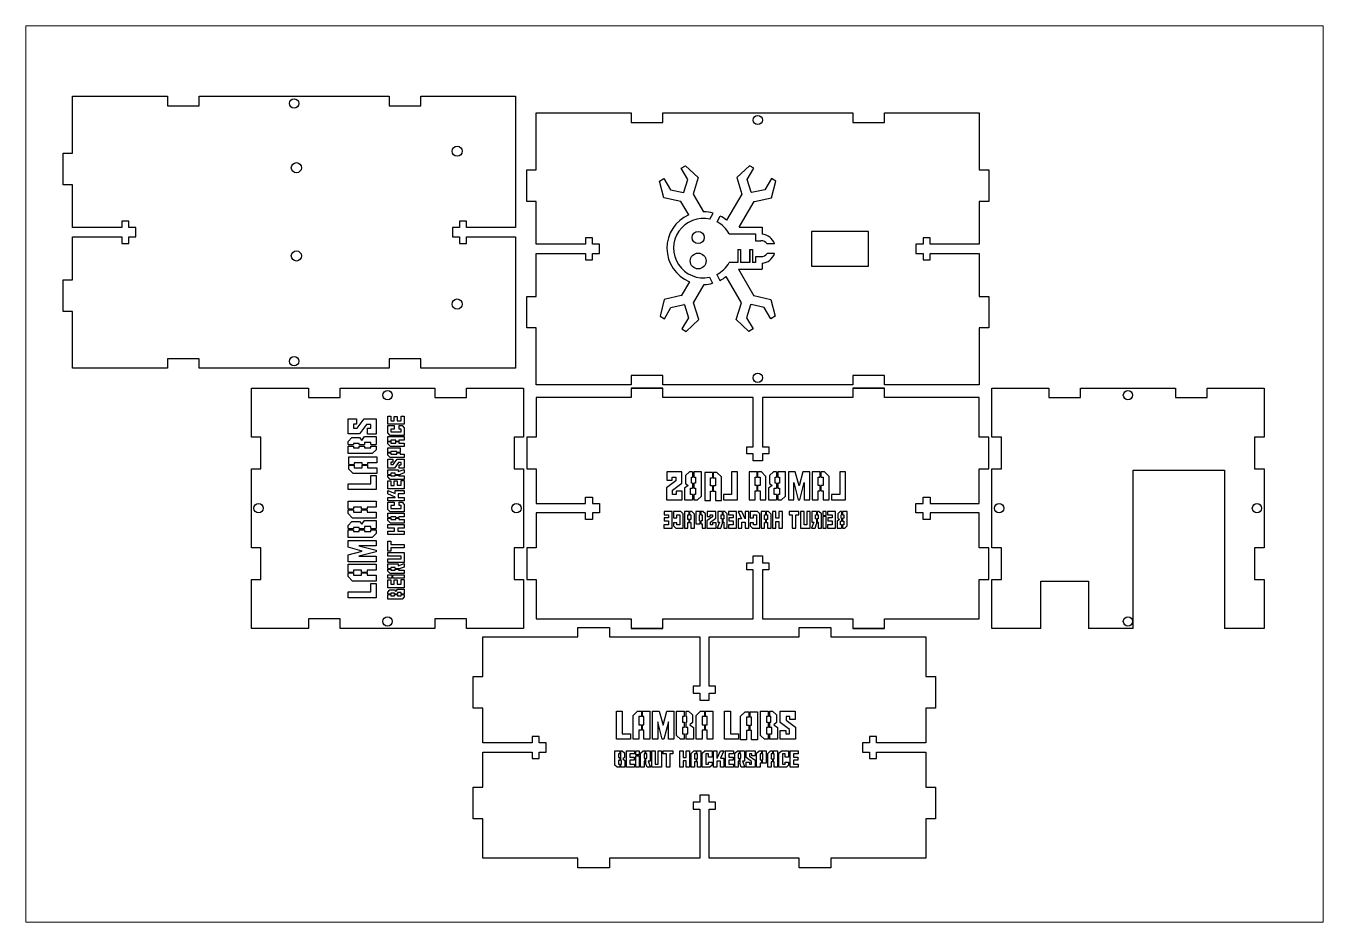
# Paper-space layout 'Layout1' of a CAD drawing. Extents: x 0 to 410, y 0 to 283.
# The model-space entities are those that its viewports show. They can reach past a viewport. Long polylines and large blocks are cut down to what shows.
import ezdxf

# ---------------------------------------------------------------- set-up
doc = ezdxf.new("R2010")
doc.units = 0
doc.header["$MEASUREMENT"] = 0
doc.layers.add('LAMBANOBACKREMIX', color=7, linetype='Continuous')

msp = doc.modelspace()

# ---------------------------------------------------------------- linework, layer by layer
for p, q in [((-216.51, 112.25), (-216.51, 130.25)), ((-216.51, 130.25), (-186.51, 130.25)), ((-186.51, 130.25), (-186.51, 127.25)), ((-186.51, 127.25), (-176.51, 127.25)), ((-176.51, 127.25), (-176.51, 130.25)), ((-176.51, 130.25), (-116.51, 130.25)), ((-116.51, 130.25), (-116.51, 127.25)), ((-116.51, 127.25), (-106.51, 127.25)), ((-106.51, 127.25), (-106.51, 130.25)), ((-106.51, 130.25), (-76.51, 130.25)), ((-76.51, 130.25), (-76.51, 102.25)), ((-70, 107), (-70, 125)), ((-70, 125), (-40, 125)), ((-40, 125), (-40, 122)), ((-30, 122), (-30, 125)), ((-30, 125), (30, 125)), ((30, 125), (30, 122)), ((40, 122), (40, 125)), ((40, 125), (70, 125)), ((70, 125), (70, 107)), ((-40, 122), (-30, 122)), ((30, 122), (40, 122)), ((-219.51, 102.25), (-219.51, 112.25)), ((-219.51, 112.25), (-216.51, 112.25)), ((-73, 97), (-73, 107)), ((-73, 107), (-70, 107)), ((70, 107), (73, 107)), ((73, 107), (73, 97)), ((-216.51, 102.25), (-219.51, 102.25)), ((-216.51, 88.72), (-216.51, 102.25)), ((-76.51, 102.25), (-76.51, 88.72)), ((-70, 97), (-73, 97)), ((-70, 83.47), (-70, 97)), ((73, 97), (70, 97)), ((70, 97), (70, 83.47)), ((-198.75, 90.75), (-200.95, 90.75)), ((-200.95, 90.75), (-200.95, 88.72)), ((-198.75, 88.72), (-198.75, 90.75)), ((-92.08, 90.75), (-94.28, 90.75)), ((-94.28, 90.75), (-94.28, 88.72)), ((-92.08, 88.72), (-92.08, 90.75)), ((-15.12, 91.37), (-14.12, 93.29)), ((-12.82, 90.51), (-11.84, 92.38)), ((-200.95, 88.72), (-216.51, 88.72)), ((-196.51, 88.72), (-198.75, 88.72)), ((-196.51, 85.77), (-196.51, 88.72)), ((-94.28, 88.72), (-96.51, 88.72)), ((-96.51, 88.72), (-96.51, 85.77)), ((-76.51, 88.72), (-92.08, 88.72)), ((-216.51, 72.25), (-216.51, 85.77)), ((-216.51, 85.77), (-200.95, 85.77)), ((-200.95, 85.77), (-200.95, 83.75)), ((-200.95, 83.75), (-198.75, 83.75)), ((-198.75, 83.75), (-198.75, 85.77)), ((-198.75, 85.77), (-196.51, 85.77)), ((-96.51, 85.77), (-94.28, 85.77)), ((-94.28, 85.77), (-94.28, 83.75)), ((-94.28, 83.75), (-92.08, 83.75)), ((-92.08, 83.75), (-92.08, 85.77)), ((-92.08, 85.77), (-76.51, 85.77)), ((-76.51, 85.77), (-76.51, 62.25)), ((-54.44, 83.47), (-70, 83.47)), ((-52.23, 85.5), (-54.44, 85.5)), ((-54.44, 85.5), (-54.44, 83.47)), ((-52.23, 83.47), (-52.23, 85.5)), ((-50, 83.47), (-52.23, 83.47)), ((-50, 80.53), (-50, 83.47)), ((5.32, 83.56), (2.99, 83.56)), ((52.23, 83.47), (50, 83.47)), ((50, 83.47), (50, 80.53)), ((54.43, 85.5), (52.23, 85.5)), ((52.23, 85.5), (52.23, 83.47)), ((54.43, 83.47), (54.43, 85.5)), ((70, 83.47), (54.43, 83.47)), ((-70, 67), (-70, 80.53)), ((-70, 80.53), (-54.44, 80.53)), ((-54.44, 80.53), (-54.44, 78.5)), ((-54.44, 78.5), (-52.23, 78.5)), ((-52.23, 78.5), (-52.23, 80.53)), ((-52.23, 80.53), (-50, 80.53)), ((5.32, 80.57), (2.99, 80.57)), ((50, 80.53), (52.23, 80.53)), ((52.23, 80.53), (52.23, 78.5)), ((52.23, 78.5), (54.43, 78.5)), ((54.43, 78.5), (54.43, 80.53)), ((54.43, 80.53), (70, 80.53)), ((70, 80.53), (70, 67)), ((-12.95, 73.87), (-11.99, 72)), ((-219.51, 62.25), (-219.51, 72.25)), ((-219.51, 72.25), (-216.51, 72.25)), ((-15.27, 73.05), (-14.28, 71.12)), ((-73, 57), (-73, 67)), ((-73, 67), (-70, 67)), ((70, 67), (73, 67)), ((73, 67), (73, 57)), ((-216.51, 62.25), (-219.51, 62.25)), ((-216.51, 44.25), (-216.51, 62.25)), ((-76.51, 62.25), (-76.51, 44.25)), ((-70, 57), (-73, 57)), ((-70, 39), (-70, 57)), ((73, 57), (70, 57)), ((70, 57), (70, 39)), ((-176.51, 47.25), (-186.51, 47.25)), ((-186.51, 47.25), (-186.51, 44.25)), ((-176.51, 44.25), (-176.51, 47.25)), ((-106.51, 47.25), (-116.51, 47.25)), ((-116.51, 47.25), (-116.51, 44.25)), ((-106.51, 44.25), (-106.51, 47.25)), ((-186.51, 44.25), (-216.51, 44.25)), ((-116.51, 44.25), (-176.51, 44.25)), ((-76.51, 44.25), (-106.51, 44.25)), ((-30, 42), (-40, 42)), ((-40, 42), (-40, 39)), ((-30, 39), (-30, 42)), ((40, 42), (30, 42)), ((30, 42), (30, 39)), ((40, 39), (40, 42)), ((-160, 22.5), (-160, 38)), ((-160, 38), (-142, 38)), ((-142, 38), (-142, 35)), ((-132, 35), (-132, 38)), ((-132, 38), (-102, 38)), ((-102, 38), (-102, 35)), ((-92, 35), (-92, 38)), ((-92, 38), (-74, 38)), ((-74, 38), (-74, 22.5)), ((-40, 39), (-70, 39)), ((-40, 38), (-30, 38)), ((-30, 38), (-40, 38)), ((-40, 38), (-40, 35)), ((30, 39), (-30, 39)), ((-30, 35), (-30, 38)), ((30, 38), (40, 38)), ((40, 38), (30, 38)), ((30, 38), (30, 35)), ((70, 39), (40, 39)), ((40, 35), (40, 38)), ((74, 22.5), (74, 38)), ((74, 38), (92, 38)), ((92, 38), (92, 35)), ((102, 35), (102, 38)), ((102, 38), (132, 38)), ((132, 38), (132, 35)), ((142, 35), (142, 38)), ((142, 38), (160, 38)), ((160, 38), (160, 22.5)), ((-142, 35), (-132, 35)), ((-102, 35), (-92, 35)), ((-40, 35), (-70, 35)), ((-70, 35), (-70, 22.5)), ((-1.48, 35), (-30, 35)), ((-1.48, 19.43), (-1.48, 35)), ((30, 35), (1.47, 35)), ((1.47, 35), (1.47, 19.43)), ((70, 35), (40, 35)), ((70, 22.5), (70, 35)), ((92, 35), (102, 35)), ((132, 35), (142, 35)), ((-157, 22.5), (-160, 22.5)), ((-157, 12.5), (-157, 22.5)), ((-116.92, 21.25), (-115.92, 21.25)), ((-116.92, 21.09), (-115.92, 21.09)), ((-114.4, 21.25), (-113.41, 21.25)), ((-114.4, 21.09), (-113.41, 21.09)), ((-74, 22.5), (-77, 22.5)), ((-77, 22.5), (-77, 12.5)), ((-70, 22.5), (-73, 22.5)), ((-73, 22.5), (-73, 12.5)), ((73, 22.5), (70, 22.5)), ((73, 12.5), (73, 22.5)), ((77, 22.5), (74, 22.5)), ((77, 12.5), (77, 22.5)), ((160, 22.5), (157, 22.5)), ((157, 22.5), (157, 12.5)), ((-129.43, 20.13), (-127.74, 20.13)), ((-129.43, 19.66), (-127.74, 19.66)), ((-125.91, 20.13), (-124.26, 20.13)), ((-125.91, 19.66), (-124.26, 19.66)), ((-122.25, 20.13), (-120.57, 20.13)), ((-122.25, 19.66), (-120.57, 19.66)), ((-116.92, 17.79), (-115.92, 17.79)), ((-116.92, 17.53), (-115.92, 17.53)), ((-114.02, 17.79), (-113.02, 17.79)), ((-114.02, 17.53), (-113.02, 17.53)), ((-3.5, 17.23), (-3.5, 19.43)), ((-3.5, 19.43), (-1.48, 19.43)), ((-1.48, 17.23), (-3.5, 17.23)), ((-1.48, 15), (-1.48, 17.23)), ((1.47, 19.43), (3.5, 19.43)), ((3.5, 17.23), (1.47, 17.23)), ((1.47, 17.23), (1.47, 15)), ((3.5, 19.43), (3.5, 17.23)), ((-160, -12.5), (-160, 12.5)), ((-160, 12.5), (-157, 12.5)), ((-129.26, 13.85), (-127.58, 13.85)), ((-129.26, 13.6), (-127.58, 13.6)), ((-125, 13.85), (-123.32, 13.85)), ((-125, 13.6), (-123.32, 13.6)), ((-77, 12.5), (-74, 12.5)), ((-74, 12.5), (-74, -12.5)), ((-73, 12.5), (-70, 12.5)), ((-70, 12.5), (-70, 1.47)), ((1.47, 15), (-1.48, 15)), ((70, 1.47), (70, 12.5)), ((70, 12.5), (73, 12.5)), ((74, -12.5), (74, 12.5)), ((74, 12.5), (77, 12.5)), ((157, 12.5), (160, 12.5)), ((160, 12.5), (160, -12.5)), ((-116.92, 10.72), (-115.92, 10.72)), ((-116.92, 10.51), (-115.92, 10.51)), ((-114.56, 10.72), (-113.02, 10.72)), ((-114.56, 10.51), (-113.58, 10.51)), ((-20.63, 11.49), (-20.63, 9.8)), ((-20.16, 11.49), (-20.16, 9.8)), ((-14.35, 11.32), (-14.35, 9.64)), ((-14.1, 11.32), (-14.1, 9.64)), ((-0.28, 11.49), (-0.28, 9.8)), ((-0.04, 11.49), (-0.04, 9.8)), ((5.89, 11.49), (5.89, 9.8)), ((6.36, 11.49), (6.36, 9.8)), ((19.66, 11.49), (19.66, 9.8)), ((19.9, 11.49), (19.9, 9.8)), ((118.62, -38), (118.62, 12)), ((118.62, 12), (147.46, 12)), ((147.46, 12), (147.46, -38)), ((-20.63, 7.97), (-20.63, 6.32)), ((-20.63, 4.31), (-20.63, 2.63)), ((-20.16, 7.97), (-20.16, 6.32)), ((-20.16, 4.31), (-20.16, 2.63)), ((-14.35, 7.06), (-14.35, 5.38)), ((-14.1, 7.06), (-14.1, 5.38)), ((-0.28, 7.23), (-0.28, 5.54)), ((-0.04, 7.23), (-0.04, 5.54)), ((5.89, 7.97), (5.89, 6.32)), ((5.89, 4.31), (5.89, 2.63)), ((6.36, 7.97), (6.36, 6.32)), ((6.36, 4.31), (6.36, 2.63)), ((19.66, 7.23), (19.66, 5.54)), ((19.9, 7.23), (19.9, 5.54)), ((-70, 1.47), (-54.43, 1.47)), ((-54.43, 1.47), (-54.43, 3.5)), ((-54.43, 3.5), (-52.23, 3.5)), ((-52.23, 3.5), (-52.23, 1.47)), ((-52.23, 1.47), (-50, 1.47)), ((-50, 1.47), (-50, -1.48)), ((50, -1.48), (50, 1.47)), ((50, 1.47), (52.24, 1.47)), ((52.24, 1.47), (52.24, 3.5)), ((52.24, 3.5), (54.44, 3.5)), ((54.44, 3.5), (54.44, 1.47)), ((54.44, 1.47), (70, 1.47)), ((-129.43, -0.22), (-127.74, -0.22)), ((-129.43, -0.46), (-127.74, -0.46)), ((-125.17, -0.22), (-123.48, -0.22)), ((-125.17, -0.46), (-123.48, -0.46)), ((-116.92, -2.96), (-115.92, -2.96)), ((-116.92, -3.12), (-115.92, -3.12)), ((-114.4, -2.96), (-113.41, -2.96)), ((-114.4, -3.12), (-113.41, -3.12)), ((-54.43, -1.48), (-70, -1.48)), ((-70, -1.48), (-70, -12.5)), ((-54.43, -3.5), (-54.43, -1.48)), ((-52.23, -3.5), (-54.43, -3.5)), ((-50, -1.48), (-52.23, -1.48)), ((-52.23, -1.48), (-52.23, -3.5)), ((-21.75, -1.02), (-21.75, -2.02)), ((-21.75, -3.54), (-21.75, -4.53)), ((-21.59, -1.02), (-21.59, -2.02)), ((-21.59, -3.54), (-21.59, -4.53)), ((-18.29, -1.02), (-18.29, -2.02)), ((-18.29, -3.92), (-18.29, -4.92)), ((-18.03, -1.02), (-18.03, -2.02)), ((-18.03, -3.92), (-18.03, -4.92)), ((-11.22, -1.02), (-11.22, -2.02)), ((-11.22, -3.38), (-11.22, -4.92)), ((-11.01, -1.02), (-11.01, -2.02)), ((-11.01, -3.38), (-11.01, -4.36)), ((2.46, -1.02), (2.46, -2.02)), ((2.46, -3.54), (2.46, -4.53)), ((2.62, -1.02), (2.62, -2.02)), ((2.62, -3.54), (2.62, -4.53)), ((18.56, -1.02), (18.56, -2.02)), ((18.56, -3.38), (18.56, -4.92)), ((18.77, -1.02), (18.77, -2.02)), ((18.77, -3.38), (18.77, -4.36)), ((26.51, -1.02), (26.51, -2.02)), ((26.51, -3.1), (26.51, -4.07)), ((26.74, -1.02), (26.74, -2.02)), ((26.74, -3.1), (26.74, -4.07)), ((52.24, -1.48), (50, -1.48)), ((52.24, -3.5), (52.24, -1.48)), ((54.44, -3.5), (52.24, -3.5)), ((70, -1.48), (54.44, -1.48)), ((54.44, -1.48), (54.44, -3.5)), ((70, -12.5), (70, -1.48)), ((-129.43, -6.39), (-127.74, -6.39)), ((-129.43, -6.86), (-127.74, -6.86)), ((-125.91, -6.39), (-124.26, -6.39)), ((-125.91, -6.86), (-124.26, -6.86)), ((-122.25, -6.39), (-120.57, -6.39)), ((-122.25, -6.86), (-120.57, -6.86)), ((26.51, -5.26), (26.51, -6.25)), ((26.74, -5.26), (26.74, -6.25)), ((-157, -12.5), (-160, -12.5)), ((-157, -22.5), (-157, -12.5)), ((-74, -12.5), (-77, -12.5)), ((-77, -12.5), (-77, -22.5)), ((-70, -12.5), (-73, -12.5)), ((-73, -12.5), (-73, -22.5)), ((-1.48, -17.23), (-1.48, -15)), ((-1.48, -15), (1.47, -15)), ((1.47, -15), (1.47, -17.23)), ((73, -12.5), (70, -12.5)), ((73, -22.5), (73, -12.5)), ((77, -12.5), (74, -12.5)), ((77, -22.5), (77, -12.5)), ((160, -12.5), (157, -12.5)), ((157, -12.5), (157, -22.5)), ((-129.43, -20.16), (-127.74, -20.16)), ((-129.43, -20.4), (-127.74, -20.4)), ((-125.17, -20.16), (-123.48, -20.16)), ((-125.17, -20.4), (-123.48, -20.4)), ((-116.92, -19.06), (-115.92, -19.06)), ((-116.92, -19.27), (-115.92, -19.27)), ((-114.56, -19.06), (-113.02, -19.06)), ((-114.56, -19.27), (-113.58, -19.27)), ((-3.5, -19.43), (-3.5, -17.23)), ((-3.5, -17.23), (-1.48, -17.23)), ((-1.48, -19.43), (-3.5, -19.43)), ((-1.48, -35), (-1.48, -19.43)), ((1.47, -17.23), (3.5, -17.23)), ((3.5, -19.43), (1.47, -19.43)), ((1.47, -19.43), (1.47, -35)), ((3.5, -17.23), (3.5, -19.43)), ((-160, -38), (-160, -22.5)), ((-160, -22.5), (-157, -22.5)), ((-77, -22.5), (-74, -22.5)), ((-74, -22.5), (-74, -38)), ((-73, -22.5), (-70, -22.5)), ((-70, -22.5), (-70, -35)), ((70, -35), (70, -22.5)), ((70, -22.5), (73, -22.5)), ((74, -38), (74, -22.5)), ((74, -22.5), (77, -22.5)), ((89.5, -38), (89.5, -23)), ((89.5, -23), (104.5, -23)), ((104.5, -23), (104.5, -38)), ((157, -22.5), (160, -22.5)), ((160, -22.5), (160, -38)), ((-116.92, -27.01), (-115.92, -27.01)), ((-116.92, -27.24), (-115.92, -27.24)), ((-114.84, -27.01), (-113.87, -27.01)), ((-114.84, -27.24), (-113.87, -27.24)), ((-112.68, -27.01), (-111.69, -27.01)), ((-112.68, -27.24), (-111.69, -27.24)), ((-132, -35), (-142, -35)), ((-142, -35), (-142, -38)), ((-132, -38), (-132, -35)), ((-92, -35), (-102, -35)), ((-102, -35), (-102, -38)), ((-92, -38), (-92, -35)), ((-70, -35), (-40, -35)), ((-40, -35), (-40, -38)), ((-30, -38), (-30, -35)), ((-30, -35), (-1.48, -35)), ((1.47, -35), (30, -35)), ((30, -35), (30, -38)), ((40, -38), (40, -35)), ((40, -35), (70, -35)), ((-142, -38), (-160, -38)), ((-102, -38), (-132, -38)), ((-74, -38), (-92, -38)), ((-86.89, -53.15), (-86.89, -40.65)), ((-86.89, -40.65), (-56.89, -40.65)), ((-56.89, -40.65), (-56.89, -37.65)), ((-56.89, -37.65), (-46.89, -37.65)), ((-46.89, -37.65), (-46.89, -40.65)), ((-46.89, -40.65), (-18.36, -40.65)), ((-30, -38), (-40, -38)), ((-40, -38), (-30, -38)), ((-18.36, -40.65), (-18.36, -56.21)), ((-15.41, -56.21), (-15.41, -40.65)), ((-15.41, -40.65), (13.11, -40.65)), ((13.11, -40.65), (13.11, -37.65)), ((13.11, -37.65), (23.11, -37.65)), ((23.11, -37.65), (23.11, -40.65)), ((23.11, -40.65), (53.11, -40.65)), ((40, -38), (30, -38)), ((30, -38), (40, -38)), ((53.11, -40.65), (53.11, -53.15)), ((89.5, -38), (74, -38)), ((118.62, -38), (104.5, -38)), ((160, -38), (147.46, -38)), ((-89.89, -63.15), (-89.89, -53.15)), ((-89.89, -53.15), (-86.89, -53.15)), ((53.11, -53.15), (56.11, -53.15)), ((56.11, -53.15), (56.11, -63.15)), ((-18.36, -56.21), (-20.39, -56.21)), ((-20.39, -56.21), (-20.39, -58.41)), ((-13.39, -56.21), (-15.41, -56.21)), ((-13.39, -58.41), (-13.39, -56.21)), ((-20.39, -58.41), (-18.36, -58.41)), ((-18.36, -58.41), (-18.36, -60.65)), ((-18.36, -60.65), (-15.41, -60.65)), ((-15.41, -60.65), (-15.41, -58.41)), ((-15.41, -58.41), (-13.39, -58.41)), ((-86.89, -63.15), (-89.89, -63.15)), ((-86.89, -74.17), (-86.89, -63.15)), ((-36.79, -64.16), (-36.79, -65.84)), ((-36.55, -64.16), (-36.55, -65.84)), ((-23.25, -64.16), (-23.25, -65.84)), ((-22.78, -64.16), (-22.78, -65.84)), ((-16.85, -64.16), (-16.85, -65.84)), ((-16.61, -64.16), (-16.61, -65.84)), ((-2.78, -64.32), (-2.78, -66.01)), ((-2.54, -64.32), (-2.54, -66.01)), ((3.27, -64.16), (3.27, -65.84)), ((3.74, -64.16), (3.74, -65.84)), ((56.11, -63.15), (53.11, -63.15)), ((53.11, -63.15), (53.11, -74.17)), ((-36.79, -68.42), (-36.79, -70.1)), ((-36.55, -68.42), (-36.55, -70.1)), ((-23.25, -67.67), (-23.25, -69.33)), ((-22.78, -67.67), (-22.78, -69.33)), ((-16.85, -68.42), (-16.85, -70.1)), ((-16.61, -68.42), (-16.61, -70.1)), ((-2.78, -68.59), (-2.78, -70.27)), ((-2.54, -68.59), (-2.54, -70.27)), ((3.27, -67.67), (3.27, -69.33)), ((3.74, -67.67), (3.74, -69.33)), ((-69.12, -72.15), (-71.32, -72.15)), ((-71.32, -72.15), (-71.32, -74.17)), ((-69.12, -74.17), (-69.12, -72.15)), ((-23.25, -71.34), (-23.25, -73.01)), ((-22.78, -71.34), (-22.78, -73.01)), ((3.27, -71.34), (3.27, -73.01)), ((3.74, -71.34), (3.74, -73.01)), ((37.55, -72.15), (35.35, -72.15)), ((35.35, -72.15), (35.35, -74.17)), ((37.55, -74.17), (37.55, -72.15)), ((-71.32, -74.17), (-86.89, -74.17)), ((-86.89, -88.15), (-86.89, -77.12)), ((-86.89, -77.12), (-71.32, -77.12)), ((-71.32, -77.12), (-71.32, -79.15)), ((-66.89, -74.17), (-69.12, -74.17)), ((-69.12, -79.15), (-69.12, -77.12)), ((-69.12, -77.12), (-66.89, -77.12)), ((-66.89, -77.12), (-66.89, -74.17)), ((-43.63, -76.67), (-43.63, -77.66)), ((-43.4, -76.67), (-43.4, -77.66)), ((-35.66, -76.67), (-35.66, -77.66)), ((-35.45, -76.67), (-35.45, -77.66)), ((-19.51, -76.67), (-19.51, -77.66)), ((-19.34, -76.67), (-19.34, -77.66)), ((-5.88, -76.67), (-5.88, -77.66)), ((-5.67, -76.67), (-5.67, -77.66)), ((1.14, -76.67), (1.14, -77.66)), ((1.41, -76.67), (1.41, -77.66)), ((4.7, -76.67), (4.7, -77.66)), ((4.87, -76.67), (4.87, -77.66)), ((35.35, -74.17), (33.11, -74.17)), ((33.11, -74.17), (33.11, -77.12)), ((33.11, -77.12), (35.35, -77.12)), ((35.35, -77.12), (35.35, -79.15)), ((53.11, -74.17), (37.55, -74.17)), ((37.55, -79.15), (37.55, -77.12)), ((37.55, -77.12), (53.11, -77.12)), ((53.11, -77.12), (53.11, -88.15)), ((-71.32, -79.15), (-69.12, -79.15)), ((-43.63, -78.74), (-43.63, -79.72)), ((-43.63, -80.9), (-43.63, -81.89)), ((-43.4, -78.74), (-43.4, -79.72)), ((-43.4, -80.9), (-43.4, -81.89)), ((-35.66, -79.02), (-35.66, -80)), ((-35.45, -79.02), (-35.45, -80.56)), ((-19.51, -79.18), (-19.51, -80.18)), ((-19.34, -79.18), (-19.34, -80.18)), ((-5.88, -79.02), (-5.88, -80)), ((-5.67, -79.02), (-5.67, -80.56)), ((1.14, -79.57), (1.14, -80.57)), ((1.41, -79.57), (1.41, -80.57)), ((4.7, -79.18), (4.7, -80.18)), ((4.87, -79.18), (4.87, -80.18)), ((35.35, -79.15), (37.55, -79.15)), ((-89.89, -98.15), (-89.89, -88.15)), ((-89.89, -88.15), (-86.89, -88.15)), ((53.11, -88.15), (56.11, -88.15)), ((56.11, -88.15), (56.11, -98.15)), ((-18.36, -92.88), (-20.39, -92.88)), ((-20.39, -92.88), (-20.39, -95.08)), ((-15.41, -90.65), (-18.36, -90.65)), ((-18.36, -90.65), (-18.36, -92.88)), ((-15.41, -92.88), (-15.41, -90.65)), ((-13.39, -92.88), (-15.41, -92.88)), ((-13.39, -95.08), (-13.39, -92.88)), ((-86.89, -98.15), (-89.89, -98.15)), ((-86.89, -110.65), (-86.89, -98.15)), ((-20.39, -95.08), (-18.36, -95.08)), ((-18.36, -95.08), (-18.36, -110.65)), ((-15.41, -110.65), (-15.41, -95.08)), ((-15.41, -95.08), (-13.39, -95.08)), ((56.11, -98.15), (53.11, -98.15)), ((53.11, -98.15), (53.11, -110.65)), ((-56.89, -110.65), (-86.89, -110.65)), ((-56.89, -113.65), (-56.89, -110.65)), ((-18.36, -110.65), (-46.89, -110.65)), ((-46.89, -110.65), (-46.89, -113.65)), ((13.11, -110.65), (-15.41, -110.65)), ((13.11, -113.65), (13.11, -110.65)), ((53.11, -110.65), (23.11, -110.65)), ((23.11, -110.65), (23.11, -113.65)), ((-46.89, -113.65), (-56.89, -113.65)), ((23.11, -113.65), (13.11, -113.65))]:
    msp.add_line(p, q)
at = {"linetype": 'Continuous'}
for p, q in [((-0.76, 86.66), (-0.76, 84.59)), ((-0.76, 84.59), (0.96, 84.59)), ((-6.29, 81.77), (-5.47, 81.77)), ((-5.47, 81.77), (-5.47, 77.7)), ((-2.51, 81.77), (-1.69, 81.77)), ((-1.69, 81.77), (-1.69, 77.7)), ((0.96, 79.54), (-0.75, 79.54)), ((-0.75, 79.54), (-0.75, 77.7)), ((-6.29, 77.7), (-9.01, 77.7)), ((-6.07, 75.59), (1.35, 75.59))]:
    msp.add_line(p, q, dxfattribs=at)
at = {"color": 7}
for points in [[(-23.35, 99.91), (-22.11, 103.99), (-24.19, 107.51), (-22.83, 108.31), (-18.84, 104.58), (-18.85, 104.57), (-18.83, 104.56), (-20.43, 99.31), (-17.11, 93.72)], [(-2.08, 99.91), (-3.32, 103.99), (-1.24, 107.51), (-2.6, 108.31), (-6.59, 104.58), (-6.58, 104.57), (-6.6, 104.56), (-5, 99.31), (-9.89, 91.07)], [(-21.81, 92.76), (-24.34, 97.01), (-24.35, 96.97), (-29.73, 98.1), (-29.73, 98.12), (-29.73, 98.12), (-31.09, 103.42), (-29.73, 104.22), (-27.63, 100.69), (-23.48, 99.83), (-23.49, 99.79), (-23.31, 99.9), (-23.35, 99.91), (-23.35, 99.91)], [(-5.88, 88.87), (-4.7, 90.86), (-4.73, 90.88), (-1.1, 97.01), (-1.08, 96.97), (4.3, 98.1), (4.29, 98.12), (4.3, 98.12), (5.66, 103.42), (4.3, 104.22), (2.2, 100.69), (-1.95, 99.83), (-1.94, 99.79), (-2.12, 99.9), (-2.08, 99.91), (-2.08, 99.91)], [(-9.01, 86.76), (-0.76, 86.76), (-0.76, 86.66)], [(-5.88, 88.87), (1.35, 88.87), (1.35, 86.66)], [(-6.29, 81.77), (-6.29, 77.7)], [(-2.51, 77.7), (-2.51, 81.77)], [(-2.51, 81.77), (-2.51, 77.7)], [(-6.07, 75.59), (-4.78, 73.37), (-4.81, 73.35), (-1.24, 67.18), (-1.23, 67.22), (4.15, 66.05), (4.14, 66.02), (4.14, 66.02), (5.46, 60.72), (4.09, 59.92), (2.03, 63.47), (-2.12, 64.38), (-2.11, 64.42), (-2.29, 64.31), (-2.25, 64.3), (-2.25, 64.3)], [(-2.51, 77.7), (-5.47, 77.7)], [(-0.75, 77.7), (-1.69, 77.7)], [(1.35, 77.47), (1.35, 75.59)], [(-21.62, 71.62), (-24.2, 67.18), (-24.21, 67.22), (-29.58, 66.05), (-29.57, 66.02), (-29.58, 66.02), (-30.89, 60.72), (-29.52, 59.92), (-27.46, 63.47), (-23.31, 64.38), (-23.32, 64.42), (-23.14, 64.31), (-23.18, 64.3), (-23.18, 64.3)], [(-23.18, 64.3), (-21.9, 60.23), (-23.95, 56.69), (-22.58, 55.9), (-18.63, 59.67), (-18.64, 59.68), (-18.62, 59.69), (-20.26, 64.93), (-16.89, 70.74)], [(-2.25, 64.3), (-3.53, 60.23), (-1.48, 56.69), (-2.85, 55.9), (-6.81, 59.67), (-6.79, 59.68), (-6.82, 59.69), (-5.17, 64.93), (-10.01, 73.28)]]:
    msp.add_lwpolyline(points, dxfattribs=at)
msp.add_lwpolyline([(35, 87.5), (17, 87.5), (17, 76.5), (35, 76.5)], close=True)
for centre, radius in [((-146.51, 128), 1.47), ((0, 122.75), 1.47), ((-95, 112.87), 1.6), ((-145.8, 107.67), 1.6), ((-145.8, 79.77), 1.6), ((-18.84, 78.19), 2.5), ((-95, 64.57), 1.6), ((-146.51, 46.5), 1.47), ((0, 41.25), 1.47), ((-116.98, 35.76), 1.47), ((116.98, 35.76), 1.47), ((-157.75, 0), 1.47), ((-76.25, 0), 1.47), ((76.25, 0), 1.47), ((157.75, 0), 1.47), ((-116.98, -35.76), 1.47), ((116.98, -35.76), 1.47)]:
    msp.add_circle(centre, radius)
at = {"linetype": 'Continuous'}
msp.add_circle((-18.82, 85.61), 1.91, dxfattribs=at)
for centre, radius, start, end in [((-17.22, 82.23), 11.49, 113.5581, 247.475), ((-17.22, 82.23), 9.38, 77.0667, 282.0251), ((-17.22, 82.23), 11.49, 74.3373, 89.4518), ((-17.22, 82.23), 9.38, 28.8903, 62.0279), ((-17.22, 82.23), 11.49, 50.3206, 62.0386), ((0.96, 82.07), 4.61, 18.9457, 85.1719), ((0.96, 82.07), 2.52, 36.3813, 90.001), ((0.96, 82.07), 2.52, 269.999, 323.6187), ((0.96, 82.07), 4.61, 274.8281, 341.0543), ((-17.22, 82.23), 9.38, 297.0704, 331.111), ((-17.22, 82.23), 11.49, 271.6617, 284.8326), ((-17.22, 82.23), 11.49, 297.0704, 308.8616)]:
    msp.add_arc(centre, radius, start, end, dxfattribs=at)
at = {"layer": 'LAMBANOBACKREMIX', "color": 7}
for points in [[(-116.92, 26.58), (-116.92, 29.11), (-115.92, 29.11), (-115.92, 27.66), (-114.92, 27.66), (-114.92, 29.04), (-113.94, 29.04), (-113.94, 27.67), (-112.68, 27.67), (-112.68, 29.15), (-111.69, 29.15), (-111.69, 26.58), (-116.92, 26.58), (-116.92, 26.58)], [(-120.57, 28.3), (-120.57, 23.43), (-123.33, 23.43), (-123.33, 25.29), (-122.25, 25.29), (-122.25, 26.44), (-123.66, 26.44), (-125.88, 23.5), (-129.43, 23.5), (-129.43, 28.25), (-126.79, 28.25), (-126.79, 26.56), (-127.74, 26.56), (-127.74, 25.35), (-126.58, 25.35), (-124.36, 28.3), (-120.57, 28.3), (-120.57, 28.3)], [(-112.68, 25.04), (-113.32, 25.04), (-113.32, 26.14), (-112.42, 26.14), (-111.69, 25.42), (-111.69, 23.06), (-116.2, 23.06), (-116.92, 23.84), (-116.92, 26.14), (-114.94, 26.14), (-114.94, 25.04), (-115.92, 25.04), (-115.92, 24.16), (-112.68, 24.16), (-112.68, 25.04), (-112.68, 25.04)], [(-129.43, 20.13), (-129.43, 21.07), (-128.26, 22.33), (-125.82, 22.33), (-125.12, 21.46), (-124.26, 22.65), (-124.26, 22.65)], [(-124.26, 22.65), (-120.57, 22.65), (-120.57, 20.13)], [(-124.26, 20.79), (-124.26, 20.13)], [(-122.25, 20.13), (-122.25, 20.79), (-124.26, 20.79), (-124.26, 20.79)], [(-116.92, 21.25), (-116.92, 22.65), (-111.69, 22.65), (-111.69, 21.55), (-113.41, 21.55), (-113.41, 21.25)], [(-111.69, 20.62), (-111.69, 19.52), (-116.09, 19.52), (-116.92, 20.36), (-116.92, 21.09)], [(-115.92, 21.55), (-115.92, 21.25)], [(-114.4, 21.25), (-114.4, 21.55), (-115.92, 21.55), (-115.92, 21.55)], [(-115.92, 21.09), (-115.92, 20.62), (-114.4, 20.62), (-114.4, 21.09)], [(-113.41, 21.09), (-113.41, 20.62), (-111.69, 20.62), (-111.69, 20.62)], [(-120.57, 19.66), (-120.57, 18.5), (-121.8, 17.27), (-129.43, 17.27), (-129.43, 19.66)], [(-127.74, 20.49), (-127.74, 20.13)], [(-125.91, 20.13), (-125.91, 20.49), (-127.74, 20.49), (-127.74, 20.49)], [(-127.74, 19.66), (-127.74, 19.13), (-125.91, 19.13), (-125.91, 19.66)], [(-124.26, 19.66), (-124.26, 19.13), (-122.25, 19.13), (-122.25, 19.66)], [(-111.69, 17.12), (-111.69, 16.03), (-116.18, 16.03), (-116.92, 16.82), (-116.92, 19.06), (-113.02, 19.06), (-113.02, 17.79)], [(-115.92, 17.96), (-115.92, 17.79)], [(-114.02, 17.79), (-114.02, 17.96), (-115.92, 17.96), (-115.92, 17.96)], [(-115.92, 17.53), (-115.92, 17.12), (-114.02, 17.12), (-114.02, 17.53)], [(-113.02, 17.53), (-113.02, 17.12), (-111.69, 17.12), (-111.69, 17.12)], [(-129.26, 13.85), (-129.26, 16.28), (-120.41, 16.28), (-120.41, 14.42), (-123.32, 14.42), (-123.32, 13.85)], [(-120.41, 12.84), (-120.41, 10.98), (-127.86, 10.98), (-129.26, 12.41), (-129.26, 13.6)], [(-127.58, 14.42), (-127.58, 13.85)], [(-125, 13.85), (-125, 14.42), (-127.58, 14.42), (-127.58, 14.42)], [(-127.58, 13.6), (-127.58, 12.84), (-125, 12.84), (-125, 13.6)], [(-123.32, 13.6), (-123.32, 12.84), (-120.41, 12.84), (-120.41, 12.84)], [(-111.69, 15.55), (-111.69, 12.68), (-113.32, 12.68), (-113.32, 13.77), (-112.68, 13.77), (-112.68, 14.45), (-113.51, 14.45), (-114.82, 12.72), (-116.92, 12.72), (-116.92, 15.52), (-115.36, 15.52), (-115.36, 14.53), (-115.92, 14.53), (-115.92, 13.81), (-115.24, 13.81), (-113.93, 15.55), (-111.69, 15.55), (-111.69, 15.55)], [(-120.57, 5.9), (-129.43, 5.9), (-129.43, 7.75), (-122.25, 7.75), (-122.25, 10.35), (-120.57, 10.35), (-120.57, 5.9), (-120.57, 5.9)], [(-116.92, 10.72), (-116.92, 12.17), (-113.6, 12.17), (-113.6, 11.58), (-111.69, 12.28), (-111.69, 11.18), (-111.69, 11.18)], [(-113.58, 10.51), (-113.58, 10.24), (-111.69, 10.24), (-111.69, 9.14), (-116.18, 9.14), (-116.92, 9.94), (-116.92, 10.51)], [(-116.92, 6.17), (-116.92, 8.71), (-115.92, 8.71), (-115.92, 7.25), (-114.92, 7.25), (-114.92, 8.63), (-113.94, 8.63), (-113.94, 7.27), (-112.68, 7.27), (-112.68, 8.74), (-111.69, 8.74), (-111.69, 6.17), (-116.92, 6.17), (-116.92, 6.17)], [(-115.92, 11.08), (-115.92, 10.72)], [(-114.56, 10.72), (-114.56, 11.08), (-115.92, 11.08), (-115.92, 11.08)], [(-115.92, 10.51), (-115.92, 10.24), (-114.56, 10.24), (-114.56, 10.51)], [(-111.69, 11.18), (-113.02, 10.72)], [(-28.8, 2.63), (-23.93, 2.63), (-23.93, 5.39), (-25.79, 5.39), (-25.79, 4.31), (-26.94, 4.31), (-26.94, 5.72), (-24, 7.94), (-24, 11.49), (-28.75, 11.49), (-28.75, 8.86), (-27.06, 8.86), (-27.06, 9.8), (-25.85, 9.8), (-25.85, 8.64), (-28.8, 6.42), (-28.8, 2.63), (-28.8, 2.63)], [(-20.63, 11.49), (-21.57, 11.49), (-22.83, 10.32), (-22.83, 7.88), (-21.96, 7.18), (-23.15, 6.32), (-23.15, 6.32)], [(-20.99, 9.8), (-20.63, 9.8)], [(-20.63, 7.97), (-20.99, 7.97), (-20.99, 9.8), (-20.99, 9.8)], [(-20.16, 2.63), (-19, 2.63), (-17.77, 3.86), (-17.77, 11.49), (-20.16, 11.49)], [(-20.16, 9.8), (-19.63, 9.8), (-19.63, 7.97), (-20.16, 7.97)], [(-14.35, 11.32), (-16.78, 11.32), (-16.78, 2.47), (-14.92, 2.47), (-14.92, 5.38), (-14.35, 5.38)], [(-14.92, 9.64), (-14.35, 9.64)], [(-14.35, 7.06), (-14.92, 7.06), (-14.92, 9.64), (-14.92, 9.64)], [(-13.34, 2.47), (-11.48, 2.47), (-11.48, 9.92), (-12.91, 11.32), (-14.1, 11.32)], [(-14.1, 9.64), (-13.34, 9.64), (-13.34, 7.06), (-14.1, 7.06)], [(-6.4, 2.63), (-6.4, 11.49), (-8.25, 11.49), (-8.25, 4.31), (-10.85, 4.31), (-10.85, 2.63), (-6.4, 2.63), (-6.4, 2.63)], [(-0.28, 11.49), (-2.71, 11.49), (-2.71, 2.63), (-0.86, 2.63), (-0.86, 5.54), (-0.28, 5.54)], [(-0.86, 9.8), (-0.28, 9.8)], [(-0.28, 7.23), (-0.86, 7.23), (-0.86, 9.8), (-0.86, 9.8)], [(0.72, 2.63), (2.59, 2.63), (2.59, 10.09), (1.16, 11.49), (-0.04, 11.49)], [(-0.04, 9.8), (0.72, 9.8), (0.72, 7.23), (-0.04, 7.23)], [(5.89, 11.49), (4.95, 11.49), (3.69, 10.32), (3.69, 7.88), (4.56, 7.18), (3.37, 6.32), (3.37, 6.32)], [(5.53, 9.8), (5.89, 9.8)], [(5.89, 7.97), (5.53, 7.97), (5.53, 9.8), (5.53, 9.8)], [(6.36, 2.63), (7.52, 2.63), (8.75, 3.86), (8.75, 11.49), (6.36, 11.49)], [(6.36, 9.8), (6.89, 9.8), (6.89, 7.97), (6.36, 7.97)], [(11.8, 11.49), (9.66, 11.49), (9.66, 2.63), (11.38, 2.63), (11.38, 8.15), (12.75, 2.63), (13.3, 2.63), (14.68, 8.15), (14.68, 2.63), (16.4, 2.63), (16.4, 11.49), (14.25, 11.49), (13.03, 7.08), (11.8, 11.49), (11.8, 11.49)], [(19.66, 11.49), (17.22, 11.49), (17.22, 2.63), (19.08, 2.63), (19.08, 5.54), (19.66, 5.54)], [(19.08, 9.8), (19.66, 9.8)], [(19.66, 7.23), (19.08, 7.23), (19.08, 9.8), (19.08, 9.8)], [(20.66, 2.63), (22.52, 2.63), (22.52, 10.09), (21.09, 11.49), (19.9, 11.49)], [(19.9, 9.8), (20.66, 9.8), (20.66, 7.23), (19.9, 7.23)], [(27.77, 2.63), (27.77, 11.49), (25.92, 11.49), (25.92, 4.31), (23.32, 4.31), (23.32, 2.63), (27.77, 2.63), (27.77, 2.63)], [(-114.59, 5.66), (-111.69, 5.66), (-111.69, 4.56), (-113.6, 4.56), (-113.6, 3.46), (-111.69, 3.46), (-111.69, 2.37), (-116.92, 2.37), (-116.92, 3.46), (-114.59, 3.46), (-114.59, 3.53), (-116.92, 4.56), (-116.92, 5.65), (-114.59, 4.65), (-114.59, 5.66), (-114.59, 5.66)], [(-23.15, 6.32), (-23.15, 2.63), (-20.63, 2.63)], [(-21.29, 6.32), (-20.63, 6.32)], [(-20.63, 4.31), (-21.29, 4.31), (-21.29, 6.32), (-21.29, 6.32)], [(-20.16, 6.32), (-19.63, 6.32), (-19.63, 4.31), (-20.16, 4.31)], [(-14.1, 5.38), (-13.34, 5.38), (-13.34, 2.47), (-13.34, 2.47)], [(-0.04, 5.54), (0.72, 5.54), (0.72, 2.63), (0.72, 2.63)], [(3.37, 6.32), (3.37, 2.63), (5.89, 2.63)], [(5.23, 6.32), (5.89, 6.32)], [(5.89, 4.31), (5.23, 4.31), (5.23, 6.32), (5.23, 6.32)], [(6.36, 6.32), (6.89, 6.32), (6.89, 4.31), (6.36, 4.31)], [(19.9, 5.54), (20.66, 5.54), (20.66, 2.63), (20.66, 2.63)], [(-129.43, -0.22), (-129.43, 2.21), (-120.57, 2.21), (-120.57, 0.36), (-123.48, 0.36), (-123.48, -0.22)], [(-127.74, 0.36), (-127.74, -0.22)], [(-125.17, -0.22), (-125.17, 0.36), (-127.74, 0.36), (-127.74, 0.36)], [(-112.68, 0.83), (-113.32, 0.83), (-113.32, 1.93), (-112.42, 1.93), (-111.69, 1.21), (-111.69, -1.15), (-116.2, -1.15), (-116.92, -0.37), (-116.92, 1.93), (-114.94, 1.93), (-114.94, 0.83), (-115.92, 0.83), (-115.92, -0.05), (-112.68, -0.05), (-112.68, 0.83), (-112.68, 0.83)], [(-120.57, -1.22), (-120.57, -3.09), (-128.03, -3.09), (-129.43, -1.66), (-129.43, -0.46)], [(-129.43, -6.39), (-129.43, -5.45), (-128.26, -4.19), (-125.82, -4.19), (-125.12, -5.06), (-124.26, -3.87), (-124.26, -3.87)], [(-127.74, -0.46), (-127.74, -1.22), (-125.17, -1.22), (-125.17, -0.46)], [(-124.26, -3.87), (-120.57, -3.87), (-120.57, -6.39)], [(-123.48, -0.46), (-123.48, -1.22), (-120.57, -1.22), (-120.57, -1.22)], [(-116.92, -2.96), (-116.92, -1.56), (-111.69, -1.56), (-111.69, -2.66), (-113.41, -2.66), (-113.41, -2.96)], [(-111.69, -3.59), (-111.69, -4.69), (-116.09, -4.69), (-116.92, -3.85), (-116.92, -3.12)], [(-115.92, -2.66), (-115.92, -2.96)], [(-114.4, -2.96), (-114.4, -2.66), (-115.92, -2.66), (-115.92, -2.66)], [(-115.92, -3.12), (-115.92, -3.59), (-114.4, -3.59), (-114.4, -3.12)], [(-113.41, -3.12), (-113.41, -3.59), (-111.69, -3.59), (-111.69, -3.59)], [(-27.08, -1.02), (-29.61, -1.02), (-29.61, -2.02), (-28.16, -2.02), (-28.16, -3.02), (-29.54, -3.02), (-29.54, -4), (-28.17, -4), (-28.17, -5.26), (-29.65, -5.26), (-29.65, -6.25), (-27.08, -6.25), (-27.08, -1.02), (-27.08, -1.02)], [(-25.54, -5.26), (-25.54, -4.62), (-26.64, -4.62), (-26.64, -5.52), (-25.92, -6.25), (-23.56, -6.25), (-23.56, -1.74), (-24.34, -1.02), (-26.64, -1.02), (-26.64, -2.99), (-25.54, -2.99), (-25.54, -2.02), (-24.66, -2.02), (-24.66, -5.26), (-25.54, -5.26), (-25.54, -5.26)], [(-21.75, -1.02), (-23.15, -1.02), (-23.15, -6.25), (-22.05, -6.25), (-22.05, -4.53), (-21.75, -4.53)], [(-22.05, -2.02), (-21.75, -2.02)], [(-21.75, -3.54), (-22.05, -3.54), (-22.05, -2.02), (-22.05, -2.02)], [(-21.12, -6.25), (-20.02, -6.25), (-20.02, -1.85), (-20.86, -1.02), (-21.59, -1.02)], [(-21.59, -2.02), (-21.12, -2.02), (-21.12, -3.54), (-21.59, -3.54)], [(-17.62, -6.25), (-16.53, -6.25), (-16.53, -1.76), (-17.32, -1.02), (-19.56, -1.02), (-19.56, -4.92), (-18.29, -4.92)], [(-18.46, -2.02), (-18.29, -2.02)], [(-18.29, -3.92), (-18.46, -3.92), (-18.46, -2.02), (-18.46, -2.02)], [(-18.03, -2.02), (-17.62, -2.02), (-17.62, -3.92), (-18.03, -3.92)], [(-16.05, -6.25), (-13.18, -6.25), (-13.18, -4.62), (-14.27, -4.62), (-14.27, -5.26), (-14.95, -5.26), (-14.95, -4.43), (-13.22, -3.11), (-13.22, -1.02), (-16.02, -1.02), (-16.02, -2.58), (-15.03, -2.58), (-15.03, -2.02), (-14.31, -2.02), (-14.31, -2.7), (-16.05, -4.01), (-16.05, -6.25), (-16.05, -6.25)], [(-11.22, -1.02), (-12.67, -1.02), (-12.67, -4.34), (-12.08, -4.34), (-12.78, -6.25), (-11.68, -6.25), (-11.68, -6.25)], [(-11.58, -2.02), (-11.22, -2.02)], [(-11.22, -3.38), (-11.58, -3.38), (-11.58, -2.02), (-11.58, -2.02)], [(-11.01, -4.36), (-10.74, -4.36), (-10.74, -6.25), (-9.64, -6.25), (-9.64, -1.76), (-10.44, -1.02), (-11.01, -1.02)], [(-11.01, -2.02), (-10.74, -2.02), (-10.74, -3.38), (-11.01, -3.38)], [(-6.67, -1.02), (-9.21, -1.02), (-9.21, -2.02), (-7.75, -2.02), (-7.75, -3.02), (-9.13, -3.02), (-9.13, -4), (-7.77, -4), (-7.77, -5.26), (-9.24, -5.26), (-9.24, -6.25), (-6.67, -6.25), (-6.67, -1.02), (-6.67, -1.02)], [(-6.16, -3.35), (-6.16, -6.25), (-5.06, -6.25), (-5.06, -4.34), (-3.96, -4.34), (-3.96, -6.25), (-2.86, -6.25), (-2.86, -1.02), (-3.96, -1.02), (-3.96, -3.35), (-4.03, -3.35), (-5.06, -1.02), (-6.15, -1.02), (-5.15, -3.35), (-6.16, -3.35), (-6.16, -3.35)], [(-1.33, -5.26), (-1.33, -4.62), (-2.43, -4.62), (-2.43, -5.52), (-1.71, -6.25), (0.65, -6.25), (0.65, -1.74), (-0.13, -1.02), (-2.43, -1.02), (-2.43, -2.99), (-1.33, -2.99), (-1.33, -2.02), (-0.45, -2.02), (-0.45, -5.26), (-1.33, -5.26), (-1.33, -5.26)], [(2.46, -1.02), (1.06, -1.02), (1.06, -6.25), (2.16, -6.25), (2.16, -4.53), (2.46, -4.53)], [(2.16, -2.02), (2.46, -2.02)], [(2.46, -3.54), (2.16, -3.54), (2.16, -2.02), (2.16, -2.02)], [(3.09, -6.25), (4.19, -6.25), (4.19, -1.85), (3.35, -1.02), (2.62, -1.02)], [(2.62, -2.02), (3.09, -2.02), (3.09, -3.54), (2.62, -3.54)], [(6.69, -3.17), (5.75, -3.17), (5.75, -1.02), (4.65, -1.02), (4.65, -6.25), (5.75, -6.25), (5.75, -4.16), (6.69, -4.16), (6.69, -6.25), (7.78, -6.25), (7.78, -1.02), (6.69, -1.02), (6.69, -3.17), (6.69, -3.17)], [(9.91, -2.02), (10.9, -2.02), (10.9, -6.25), (12, -6.25), (12, -2.02), (13.02, -2.02), (13.02, -1.02), (9.91, -1.02), (9.91, -2.02), (9.91, -2.02)], [(13.51, -6.25), (16.6, -6.25), (16.6, -1.02), (15.51, -1.02), (15.51, -5.26), (14.61, -5.26), (14.61, -1.02), (13.51, -1.02), (13.51, -6.25), (13.51, -6.25)], [(18.56, -1.02), (17.11, -1.02), (17.11, -4.34), (17.7, -4.34), (17.01, -6.25), (18.1, -6.25), (18.1, -6.25)], [(18.2, -2.02), (18.56, -2.02)], [(18.56, -3.38), (18.2, -3.38), (18.2, -2.02), (18.2, -2.02)], [(18.77, -4.36), (19.04, -4.36), (19.04, -6.25), (20.14, -6.25), (20.14, -1.76), (19.34, -1.02), (18.77, -1.02)], [(18.77, -2.02), (19.04, -2.02), (19.04, -3.38), (18.77, -3.38)], [(20.54, -2.31), (21.64, -2.31), (21.64, -1.02), (20.54, -1.02), (20.54, -2.31), (20.54, -2.31)], [(20.54, -6.25), (21.64, -6.25), (21.64, -2.63), (20.54, -2.63), (20.54, -6.25), (20.54, -6.25)], [(24.61, -1.02), (22.07, -1.02), (22.07, -2.02), (23.53, -2.02), (23.53, -3.02), (22.15, -3.02), (22.15, -4), (23.51, -4), (23.51, -5.26), (22.04, -5.26), (22.04, -6.25), (24.61, -6.25), (24.61, -1.02), (24.61, -1.02)], [(26.51, -1.02), (26.01, -1.02), (25.27, -1.71), (25.27, -3.15), (25.78, -3.56), (25.07, -4.07), (25.07, -4.07)], [(25.07, -4.07), (25.07, -6.25), (26.51, -6.25)], [(26.17, -4.07), (26.51, -4.07)], [(26.51, -5.26), (26.17, -5.26), (26.17, -4.07), (26.17, -4.07)], [(26.35, -2.02), (26.51, -2.02)], [(26.51, -3.1), (26.35, -3.1), (26.35, -2.02), (26.35, -2.02)], [(26.74, -6.25), (27.52, -6.25), (28.25, -5.52), (28.25, -1.02), (26.74, -1.02)], [(26.74, -2.02), (27.15, -2.02), (27.15, -3.1), (26.74, -3.1)], [(26.74, -4.07), (27.15, -4.07), (27.15, -5.26), (26.74, -5.26)], [(-120.57, -6.86), (-120.57, -8.02), (-121.8, -9.25), (-129.43, -9.25), (-129.43, -6.86)], [(-127.74, -6.03), (-127.74, -6.39)], [(-125.91, -6.39), (-125.91, -6.03), (-127.74, -6.03), (-127.74, -6.03)], [(-127.74, -6.86), (-127.74, -7.39), (-125.91, -7.39), (-125.91, -6.86)], [(-124.26, -5.73), (-124.26, -6.39)], [(-122.25, -6.39), (-122.25, -5.73), (-124.26, -5.73), (-124.26, -5.73)], [(-124.26, -6.86), (-124.26, -7.39), (-122.25, -7.39), (-122.25, -6.86)], [(-114.77, -7.19), (-114.77, -6.25), (-116.92, -6.25), (-116.92, -5.15), (-111.69, -5.15), (-111.69, -6.25), (-113.78, -6.25), (-113.78, -7.19), (-111.69, -7.19), (-111.69, -8.28), (-116.92, -8.28), (-116.92, -7.19), (-114.77, -7.19), (-114.77, -7.19)], [(-21.59, -4.53), (-21.12, -4.53), (-21.12, -6.25), (-21.12, -6.25)], [(-18.03, -4.92), (-17.62, -4.92), (-17.62, -6.25), (-17.62, -6.25)], [(-11.68, -6.25), (-11.22, -4.92)], [(2.62, -4.53), (3.09, -4.53), (3.09, -6.25), (3.09, -6.25)], [(18.1, -6.25), (18.56, -4.92)], [(-129.43, -12.3), (-129.43, -10.16), (-120.57, -10.16), (-120.57, -11.87), (-126.08, -11.87), (-120.57, -13.25), (-120.57, -13.8), (-126.08, -15.18), (-120.57, -15.18), (-120.57, -16.9), (-129.43, -16.9), (-129.43, -14.75), (-125.02, -13.53), (-129.43, -12.3), (-129.43, -12.3)], [(-115.92, -10.41), (-115.92, -11.4), (-111.69, -11.4), (-111.69, -12.5), (-115.92, -12.5), (-115.92, -13.52), (-116.92, -13.52), (-116.92, -10.41), (-115.92, -10.41), (-115.92, -10.41)], [(-111.69, -14.01), (-111.69, -17.1), (-116.92, -17.1), (-116.92, -16.01), (-112.68, -16.01), (-112.68, -15.11), (-116.92, -15.11), (-116.92, -14.01), (-111.69, -14.01), (-111.69, -14.01)], [(-129.43, -20.16), (-129.43, -17.72), (-120.57, -17.72), (-120.57, -19.58), (-123.48, -19.58), (-123.48, -20.16)], [(-120.57, -21.16), (-120.57, -23.02), (-128.03, -23.02), (-129.43, -21.59), (-129.43, -20.4)], [(-127.74, -19.58), (-127.74, -20.16)], [(-125.17, -20.16), (-125.17, -19.58), (-127.74, -19.58), (-127.74, -19.58)], [(-127.74, -20.4), (-127.74, -21.16), (-125.17, -21.16), (-125.17, -20.4)], [(-123.48, -20.4), (-123.48, -21.16), (-120.57, -21.16), (-120.57, -21.16)], [(-116.92, -19.06), (-116.92, -17.61), (-113.6, -17.61), (-113.6, -18.2), (-111.69, -17.51), (-111.69, -18.6), (-111.69, -18.6)], [(-113.58, -19.27), (-113.58, -19.54), (-111.69, -19.54), (-111.69, -20.64), (-116.18, -20.64), (-116.92, -19.84), (-116.92, -19.27)], [(-115.92, -18.7), (-115.92, -19.06)], [(-114.56, -19.06), (-114.56, -18.7), (-115.92, -18.7), (-115.92, -18.7)], [(-115.92, -19.27), (-115.92, -19.54), (-114.56, -19.54), (-114.56, -19.27)], [(-111.69, -18.6), (-113.02, -19.06)], [(-120.57, -28.27), (-129.43, -28.27), (-129.43, -26.42), (-122.25, -26.42), (-122.25, -23.82), (-120.57, -23.82), (-120.57, -28.27), (-120.57, -28.27)], [(-115.63, -21.04), (-115.63, -22.14), (-116.92, -22.14), (-116.92, -21.04), (-115.63, -21.04), (-115.63, -21.04)], [(-116.92, -25.11), (-116.92, -22.57), (-115.92, -22.57), (-115.92, -24.03), (-114.92, -24.03), (-114.92, -22.65), (-113.94, -22.65), (-113.94, -24.01), (-112.68, -24.01), (-112.68, -22.54), (-111.69, -22.54), (-111.69, -25.11), (-116.92, -25.11), (-116.92, -25.11)], [(-111.69, -21.04), (-111.69, -22.14), (-115.31, -22.14), (-115.31, -21.04), (-111.69, -21.04), (-111.69, -21.04)], [(-116.92, -27.01), (-116.92, -26.51), (-116.23, -25.77), (-114.79, -25.77), (-114.38, -26.28), (-113.87, -25.57), (-113.87, -25.57)], [(-111.69, -27.24), (-111.69, -28.02), (-112.42, -28.75), (-116.92, -28.75), (-116.92, -27.24)], [(-115.92, -26.85), (-115.92, -27.01)], [(-114.84, -27.01), (-114.84, -26.85), (-115.92, -26.85), (-115.92, -26.85)], [(-115.92, -27.24), (-115.92, -27.65), (-114.84, -27.65), (-114.84, -27.24)], [(-113.87, -25.57), (-111.69, -25.57), (-111.69, -27.01)], [(-113.87, -26.67), (-113.87, -27.01)], [(-112.68, -27.01), (-112.68, -26.67), (-113.87, -26.67), (-113.87, -26.67)], [(-113.87, -27.24), (-113.87, -27.65), (-112.68, -27.65), (-112.68, -27.24)], [(-44.66, -73.01), (-44.66, -64.16), (-42.8, -64.16), (-42.8, -71.33), (-40.21, -71.33), (-40.21, -73.01), (-44.66, -73.01), (-44.66, -73.01)], [(-37.55, -73.01), (-39.41, -73.01), (-39.41, -65.56), (-37.98, -64.16), (-36.79, -64.16)], [(-36.55, -64.16), (-34.11, -64.16), (-34.11, -73.01), (-35.97, -73.01), (-35.97, -70.1), (-36.55, -70.1)], [(-28.69, -64.16), (-26.55, -64.16), (-26.55, -73.01), (-28.26, -73.01), (-28.26, -67.5), (-29.64, -73.01), (-30.19, -73.01), (-31.57, -67.5), (-31.57, -73.01), (-33.28, -73.01), (-33.28, -64.16), (-31.14, -64.16), (-29.92, -68.57), (-28.69, -64.16), (-28.69, -64.16)], [(-23.25, -73.01), (-24.41, -73.01), (-25.64, -71.79), (-25.64, -64.16), (-23.25, -64.16)], [(-22.78, -64.16), (-21.84, -64.16), (-20.58, -65.33), (-20.58, -67.76), (-21.45, -68.46), (-20.26, -69.33), (-20.26, -69.33)], [(-17.61, -73.01), (-19.47, -73.01), (-19.47, -65.56), (-18.05, -64.16), (-16.85, -64.16)], [(-16.61, -64.16), (-14.18, -64.16), (-14.18, -73.01), (-16.03, -73.01), (-16.03, -70.1), (-16.61, -70.1)], [(-10.49, -73.01), (-10.49, -64.16), (-8.63, -64.16), (-8.63, -71.33), (-6.04, -71.33), (-6.04, -73.01), (-10.49, -73.01), (-10.49, -73.01)], [(-3.54, -73.18), (-5.41, -73.18), (-5.41, -65.72), (-3.98, -64.32), (-2.78, -64.32)], [(-2.54, -64.32), (-0.11, -64.32), (-0.11, -73.18), (-1.96, -73.18), (-1.96, -70.27), (-2.54, -70.27)], [(3.27, -73.01), (2.11, -73.01), (0.88, -71.79), (0.88, -64.16), (3.27, -64.16)], [(3.74, -64.16), (4.68, -64.16), (5.94, -65.33), (5.94, -67.76), (5.07, -68.46), (6.26, -69.33), (6.26, -69.33)], [(11.92, -73.01), (7.05, -73.01), (7.05, -70.26), (8.9, -70.26), (8.9, -71.33), (10.05, -71.33), (10.05, -69.93), (7.11, -67.7), (7.11, -64.16), (11.86, -64.16), (11.86, -66.79), (10.18, -66.79), (10.18, -65.85), (8.96, -65.85), (8.96, -67.01), (11.92, -69.22), (11.92, -73.01), (11.92, -73.01)], [(-36.79, -65.84), (-37.55, -65.84), (-37.55, -68.42), (-36.79, -68.42)], [(-35.97, -65.84), (-36.55, -65.84)], [(-36.55, -68.42), (-35.97, -68.42), (-35.97, -65.84), (-35.97, -65.84)], [(-23.25, -65.84), (-23.78, -65.84), (-23.78, -67.67), (-23.25, -67.67)], [(-23.25, -69.33), (-23.78, -69.33), (-23.78, -71.34), (-23.25, -71.34)], [(-22.42, -65.84), (-22.78, -65.84)], [(-22.78, -67.67), (-22.42, -67.67), (-22.42, -65.84), (-22.42, -65.84)], [(-22.12, -69.33), (-22.78, -69.33)], [(-22.78, -71.34), (-22.12, -71.34), (-22.12, -69.33), (-22.12, -69.33)], [(-20.26, -69.33), (-20.26, -73.01), (-22.78, -73.01)], [(-16.85, -65.84), (-17.61, -65.84), (-17.61, -68.42), (-16.85, -68.42)], [(-16.03, -65.84), (-16.61, -65.84)], [(-16.61, -68.42), (-16.03, -68.42), (-16.03, -65.84), (-16.03, -65.84)], [(-2.78, -66.01), (-3.54, -66.01), (-3.54, -68.59), (-2.78, -68.59)], [(-1.96, -66.01), (-2.54, -66.01)], [(-2.54, -68.59), (-1.96, -68.59), (-1.96, -66.01), (-1.96, -66.01)], [(3.27, -65.84), (2.74, -65.84), (2.74, -67.67), (3.27, -67.67)], [(3.27, -69.33), (2.74, -69.33), (2.74, -71.34), (3.27, -71.34)], [(4.1, -65.84), (3.74, -65.84)], [(3.74, -67.67), (4.1, -67.67), (4.1, -65.84), (4.1, -65.84)], [(4.4, -69.33), (3.74, -69.33)], [(3.74, -71.34), (4.4, -71.34), (4.4, -69.33), (4.4, -69.33)], [(6.26, -69.33), (6.26, -73.01), (3.74, -73.01)], [(-36.79, -70.1), (-37.55, -70.1), (-37.55, -73.01), (-37.55, -73.01)], [(-16.85, -70.1), (-17.61, -70.1), (-17.61, -73.01), (-17.61, -73.01)], [(-2.78, -70.27), (-3.54, -70.27), (-3.54, -73.18), (-3.54, -73.18)], [(-43.63, -81.89), (-44.41, -81.89), (-45.13, -81.17), (-45.13, -76.67), (-43.63, -76.67)], [(-43.63, -77.66), (-44.04, -77.66), (-44.04, -78.74), (-43.63, -78.74)], [(-43.4, -76.67), (-42.89, -76.67), (-42.15, -77.36), (-42.15, -78.8), (-42.67, -79.21), (-41.96, -79.72), (-41.96, -79.72)], [(-43.24, -77.66), (-43.4, -77.66)], [(-43.4, -78.74), (-43.24, -78.74), (-43.24, -77.66), (-43.24, -77.66)], [(-41.5, -76.67), (-38.96, -76.67), (-38.96, -77.66), (-40.41, -77.66), (-40.41, -78.67), (-39.03, -78.67), (-39.03, -79.65), (-40.4, -79.65), (-40.4, -80.9), (-38.93, -80.9), (-38.93, -81.89), (-41.5, -81.89), (-41.5, -76.67), (-41.5, -76.67)], [(-37.43, -77.95), (-38.53, -77.95), (-38.53, -76.67), (-37.43, -76.67), (-37.43, -77.95), (-37.43, -77.95)], [(-35.66, -80), (-35.93, -80), (-35.93, -81.89), (-37.03, -81.89), (-37.03, -77.41), (-36.23, -76.67), (-35.66, -76.67)], [(-35.66, -77.66), (-35.93, -77.66), (-35.93, -79.02), (-35.66, -79.02)], [(-35.45, -76.67), (-33.99, -76.67), (-33.99, -79.99), (-34.59, -79.99), (-33.89, -81.89), (-34.99, -81.89), (-34.99, -81.89)], [(-35.09, -77.66), (-35.45, -77.66)], [(-35.45, -79.02), (-35.09, -79.02), (-35.09, -77.66), (-35.09, -77.66)], [(-30.4, -81.89), (-33.49, -81.89), (-33.49, -76.67), (-32.39, -76.67), (-32.39, -80.9), (-31.5, -80.9), (-31.5, -76.67), (-30.4, -76.67), (-30.4, -81.89), (-30.4, -81.89)], [(-26.8, -77.66), (-27.79, -77.66), (-27.79, -81.89), (-28.89, -81.89), (-28.89, -77.66), (-29.91, -77.66), (-29.91, -76.67), (-26.8, -76.67), (-26.8, -77.66), (-26.8, -77.66)], [(-23.57, -78.81), (-22.64, -78.81), (-22.64, -76.67), (-21.54, -76.67), (-21.54, -81.89), (-22.64, -81.89), (-22.64, -79.8), (-23.57, -79.8), (-23.57, -81.89), (-24.67, -81.89), (-24.67, -76.67), (-23.57, -76.67), (-23.57, -78.81), (-23.57, -78.81)], [(-19.98, -81.89), (-21.07, -81.89), (-21.07, -77.5), (-20.23, -76.67), (-19.51, -76.67)], [(-19.51, -77.66), (-19.98, -77.66), (-19.98, -79.18), (-19.51, -79.18)], [(-19.34, -76.67), (-17.95, -76.67), (-17.95, -81.89), (-19.04, -81.89), (-19.04, -80.18), (-19.34, -80.18)], [(-19.04, -77.66), (-19.34, -77.66)], [(-19.34, -79.18), (-19.04, -79.18), (-19.04, -77.66), (-19.04, -77.66)], [(-15.56, -80.9), (-15.56, -80.27), (-14.46, -80.27), (-14.46, -81.17), (-15.18, -81.89), (-17.54, -81.89), (-17.54, -77.39), (-16.76, -76.67), (-14.46, -76.67), (-14.46, -78.64), (-15.56, -78.64), (-15.56, -77.66), (-16.44, -77.66), (-16.44, -80.9), (-15.56, -80.9), (-15.56, -80.9)], [(-10.73, -79), (-10.73, -81.89), (-11.83, -81.89), (-11.83, -79.99), (-12.93, -79.99), (-12.93, -81.89), (-14.02, -81.89), (-14.02, -76.67), (-12.93, -76.67), (-12.93, -79), (-12.86, -79), (-11.83, -76.67), (-10.74, -76.67), (-11.74, -79), (-10.73, -79), (-10.73, -79)], [(-10.22, -76.67), (-7.68, -76.67), (-7.68, -77.66), (-9.13, -77.66), (-9.13, -78.67), (-7.75, -78.67), (-7.75, -79.65), (-9.12, -79.65), (-9.12, -80.9), (-7.65, -80.9), (-7.65, -81.89), (-10.22, -81.89), (-10.22, -76.67), (-10.22, -76.67)], [(-5.88, -80), (-6.15, -80), (-6.15, -81.89), (-7.24, -81.89), (-7.24, -77.41), (-6.45, -76.67), (-5.88, -76.67)], [(-5.88, -77.66), (-6.15, -77.66), (-6.15, -79.02), (-5.88, -79.02)], [(-5.67, -76.67), (-4.21, -76.67), (-4.21, -79.99), (-4.81, -79.99), (-4.11, -81.89), (-5.21, -81.89), (-5.21, -81.89)], [(-5.31, -77.66), (-5.67, -77.66)], [(-5.67, -79.02), (-5.31, -79.02), (-5.31, -77.66), (-5.31, -77.66)], [(-0.84, -81.89), (-3.71, -81.89), (-3.71, -80.27), (-2.61, -80.27), (-2.61, -80.9), (-1.93, -80.9), (-1.93, -80.07), (-3.67, -78.76), (-3.67, -76.67), (-0.87, -76.67), (-0.87, -78.22), (-1.86, -78.22), (-1.86, -77.67), (-2.58, -77.67), (-2.58, -78.35), (-0.84, -79.66), (-0.84, -81.89), (-0.84, -81.89)], [(0.73, -81.89), (-0.36, -81.89), (-0.36, -77.41), (0.43, -76.67), (2.67, -76.67), (2.67, -80.57), (1.41, -80.57)], [(1.14, -77.66), (0.73, -77.66), (0.73, -79.57), (1.14, -79.57)], [(1.57, -77.66), (1.41, -77.66)], [(1.41, -79.57), (1.57, -79.57), (1.57, -77.66), (1.57, -77.66)], [(4.23, -81.89), (3.14, -81.89), (3.14, -77.5), (3.98, -76.67), (4.7, -76.67)], [(4.7, -77.66), (4.23, -77.66), (4.23, -79.18), (4.7, -79.18)], [(4.87, -76.67), (6.26, -76.67), (6.26, -81.89), (5.17, -81.89), (5.17, -80.18), (4.87, -80.18)], [(5.17, -77.66), (4.87, -77.66)], [(4.87, -79.18), (5.17, -79.18), (5.17, -77.66), (5.17, -77.66)], [(8.65, -80.9), (8.65, -80.27), (9.75, -80.27), (9.75, -81.17), (9.03, -81.89), (6.67, -81.89), (6.67, -77.39), (7.45, -76.67), (9.75, -76.67), (9.75, -78.64), (8.65, -78.64), (8.65, -77.66), (7.77, -77.66), (7.77, -80.9), (8.65, -80.9), (8.65, -80.9)], [(10.19, -76.67), (12.72, -76.67), (12.72, -77.66), (11.27, -77.66), (11.27, -78.67), (12.65, -78.67), (12.65, -79.65), (11.29, -79.65), (11.29, -80.9), (12.76, -80.9), (12.76, -81.89), (10.19, -81.89), (10.19, -76.67), (10.19, -76.67)], [(-43.63, -79.72), (-44.04, -79.72), (-44.04, -80.9), (-43.63, -80.9)], [(-43.06, -79.72), (-43.4, -79.72)], [(-43.4, -80.9), (-43.06, -80.9), (-43.06, -79.72), (-43.06, -79.72)], [(-41.96, -79.72), (-41.96, -81.89), (-43.4, -81.89)], [(-37.43, -81.89), (-38.53, -81.89), (-38.53, -78.27), (-37.43, -78.27), (-37.43, -81.89), (-37.43, -81.89)], [(-34.99, -81.89), (-35.45, -80.56)], [(-19.51, -80.18), (-19.98, -80.18), (-19.98, -81.89), (-19.98, -81.89)], [(-5.21, -81.89), (-5.67, -80.56)], [(1.14, -80.57), (0.73, -80.57), (0.73, -81.89), (0.73, -81.89)], [(4.7, -80.18), (4.23, -80.18), (4.23, -81.89), (4.23, -81.89)]]:
    msp.add_lwpolyline(points, dxfattribs=at)

psp = doc.layouts.get("Layout1")

# ---------------------------------------------------------------- viewports
at = {"layer": '0'}
psp.add_viewport(center=(204.95, 141.66), size=(409.89, 283.313), view_center_point=(-26.31, 10.84), view_height=283.313, dxfattribs=at)

doc.saveas('drawing.dxf')
